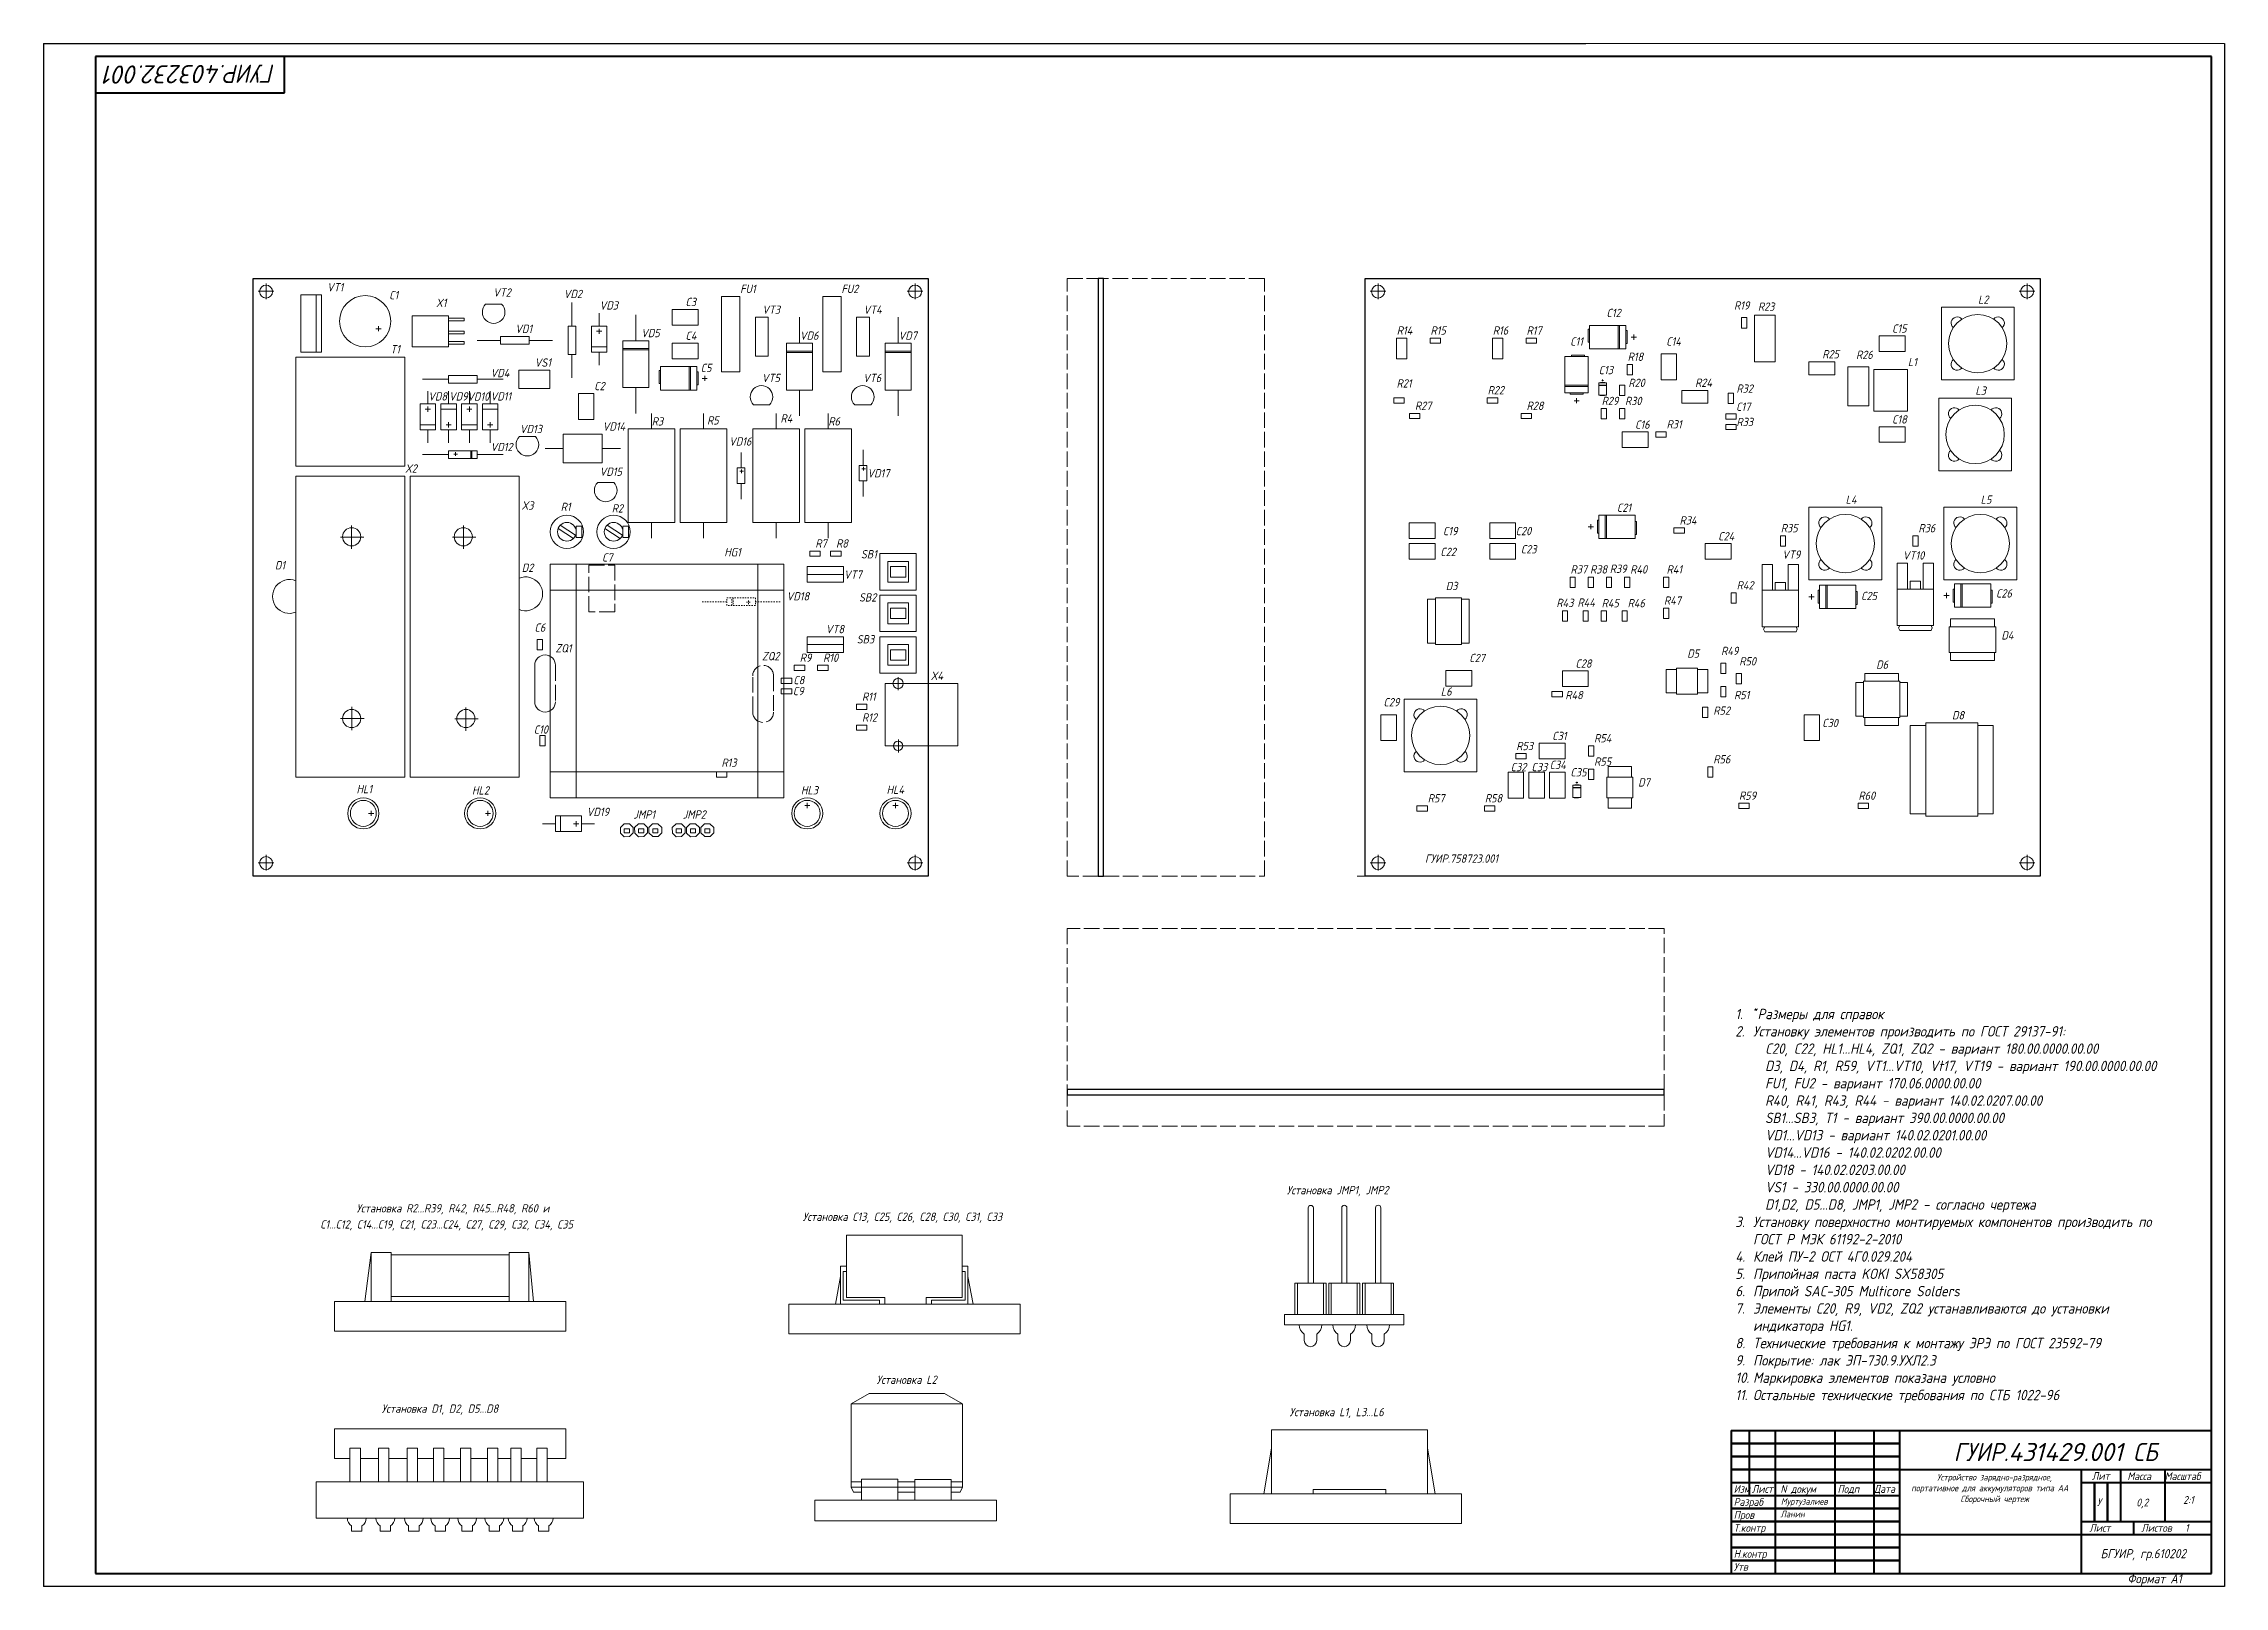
# Model space of a CAD drawing. Header units: millimetres. Extents: x 1142 to 3824, y -37 to 1280.
# Drawn here: x 1998 to 2838, y -3 to 591 of the extents above; entities that cross this region are included whole.
import ezdxf

# ---------------------------------------------------------------- set-up
doc = ezdxf.new("R2010")
doc.units = ezdxf.units.MM
doc.header["$LTSCALE"] = 0.5
for name, pattern in [('ACAD_ISO02W100', [15, 12, -3]), ('JIS_02_1.0', [2, 1, -1]), ('осевая2', [28.575, 19.05, -3.175, 3.175, -3.175])]:
    doc.linetypes.add(name, pattern=pattern)
doc.layers.get('0').update_dxf_attribs({"lineweight": 60})
for name, color, linetype in [('1-оси', 1, 'осевая2'), ('RAHMEN025', 7, 'Continuous'), ('TopOverlay', 2, 'Continuous')]:
    doc.layers.add(name, color=color, linetype=linetype)
doc.layers.add('TXT', color=220, linetype='Continuous', lineweight=20)
doc.layers.add('Рамка', color=7, linetype='Continuous', lineweight=60)
doc.styles.get("Standard").update_dxf_attribs({"font": 'isocpeui.ttf', "width": 0.9})

msp = doc.modelspace()

# ---------------------------------------------------------------- texts
at = {"color": 0, "width": 0.9}
for s, height, p in [('Изм', 3, (2649, 32.75)), ('Лист', 3, (2656, 32.75)), ('N докум', 3, (2667, 32.75)), ('Подп', 3, (2689, 32.75)), ('Дата', 3, (2703, 32.75)), ('Лит', 3, (2787, 37.75)), ('Масса', 3, (2800.63, 37.66)), ('Масштаб', 3, (2815, 37.66)), ('Разраб', 3, (2649, 27.75)), ('Пров', 3, (2649, 22.75)), ('Ланин', 2.5, (2667.04, 23.34)), ('Муртузалиев', 2.5, (2667.19, 28.2)), ('у', 3, (2789.17, 28.57)), ('0,2', 3, (2804.09, 27.52)), ('2:1', 3, (2822.15, 28.52)), ('Т.контр', 3, (2649, 17.75)), ('Лист', 3, (2786, 17.75)), ('Листов   1', 3, (2806, 17.75)), ('Н.контр', 3, (2649, 7.75)), ('БГУИР, гр.610202', 3.5, (2790.3, 7.6)), ('Утв', 3, (2649, 2.75))]:
    msp.add_text(s, height=height, dxfattribs=at).set_placement(p)
at = {"color": 0, "linetype": 'Continuous', "lineweight": 70, "width": 0.9}
msp.add_text('Формат А1', height=3.5, dxfattribs=at).set_placement((2800.66, -2.05))
at = {"color": 0, "insert": (2054.41, 579.01), "char_height": 7, "width": 120, "attachment_point": 5, "rotation": 180.37632}
msp.add_mtext('{\\fISOCPEUR|b0|i1|c204|p34;ГУИР}.{\\W1;\\C256;403232.001}', dxfattribs=at)
at = {"color": 0, "insert": (2773, 48.48), "char_height": 7, "width": 120, "attachment_point": 5}
msp.add_mtext('{\\fISOCPEUR|b0|i1|c204|p34;ГУИР}.{\\W1;\\C256;4\\fISOCPEUR|b0|i1|c204|p34;31429\\fISOCPEUR|b0|i1|c0|p34;.001\\fISOCPEUR|b0|i1|c204|p34;\\W0.9;\\C0; СБ}', dxfattribs=at)
at = {"color": 0, "lineweight": 20, "insert": (2710.11, 40.02), "char_height": 5, "width": 76.0381, "attachment_point": 1}
msp.add_mtext('      {\\H0.5x;Устройство зарядно-разрядное, \\P\\pt5;     портативное для аккумуляторов типа АА\\P\\ptz;                  Сборочный чертеж} ', dxfattribs=at)
at = {"layer": '1-оси', "color": 0, "lineweight": -2, "insert": (2645.63, 220.49), "char_height": 4, "attachment_point": 1}
msp.add_mtext_dynamic_manual_height_columns('\\A1;\\pi-6.8328,l10.833,t10.833;1.^I{\\H0.7x;\\S*^ ;\\H1.4286x;Размеры для справок\\P\\pi-12,l16,t16;}2.^IУстановку элементов производить по ГОСТ 29137-91: \\P     C20, C22, HL1...HL4, ZQ1, ZQ2 - вариант 180.00.0000.00.00\\P     D3, D4, R1, R59, VT1...VT10, Vt17, VT19 - вариант 190.00.0000.00.00\\P     FU1, FU2 - вариант 170.06.0000.00.00\\P     R40, R41, R43, R44 - вариант 140.02.0207.00.00\\P     SB1...SB3, T1 - вариант 390.00.0000.00.00\\P     VD1...VD13 - вариант 140.02.0201.00.00\\P     VD14...VD16 - 140.02.0202.00.00\\P     VD18 - 140.02.0203.00.00\\P     VS1 - 330.00.0000.00.00\\P     D1,D2, D5...D8, JMP1, JMP2 - согласно чертежа\\P3.^IУстановку поверхностно монтируемых компонентов производить по ГОСТ Р МЭК 61192-2-2010\\P4.^IКлей ПУ-2 ОСТ 4Г0.029.204\\P5.^IПрипойная паста KOKI SX58305\\P{\\A0;6.^IПрипой SAC-305 Multicore Solders\\P7.^IЭлементы С20, R9, VD2, ZQ2 устанавливаются до установки индикатора HG1.\\P}8.^IТехнические требования к монтажу ЭРЭ по ГОСТ 23592-79\\P9.^IПокрытие: лак ЭП-730.9.УХЛ2.3\\P10.^IМаркировка элементов показана условно{\\A0; \\P11.^IОстальные технические требования по СТБ 1022-96}', width=173, gutter_width=50, heights=[0], dxfattribs=at)
at = {"layer": 'TopOverlay', "color": 0, "lineweight": 13, "width": 0.9}
for s, p in [('VT1', (2107.15, 495.34)), ('VT2', (2171.14, 493.33)), ('VD2', (2198.34, 492.77)), ('FU1', (2266.3, 494.72)), ('FU2', (2305.3, 494.72)), ('C1', (2131.09, 492.31)), ('X1', (2149.14, 489.33)), ('VD3', (2212.15, 488.34)), ('C3', (2245.24, 489.69)), ('VT3', (2274.79, 486.71)), ('VT4', (2313.79, 486.71)), ('C12', (2599.99, 485.46)), ('R19', (2649.13, 488.33)), ('R23', (2658.32, 487.88)), ('L2', (2743.09, 490.57)), ('VD1', (2179.65, 479.34)), ('VD5', (2228.15, 477.72)), ('C4', (2245.24, 476.69)), ('VD6', (2289.3, 476.72)), ('VD7', (2327.3, 476.72)), ('R14', (2519.21, 478.71)), ('R15', (2532.21, 478.71)), ('R16', (2556.21, 478.71)), ('R17', (2569.21, 478.71)), ('C15', (2710, 479.46)), ('T1', (2131.57, 471.49)), ('C11', (2585.99, 474.46)), ('R18', (2608.13, 468.58)), ('C14', (2622.99, 474.46)), ('R25', (2683.13, 469.58)), ('R26', (2696.13, 469.33)), ('VD4', (2170.14, 462.31)), ('VS1', (2187.15, 466.36)), ('C5', (2251.09, 464.31)), ('VT5', (2274.65, 460.42)), ('VT6', (2313.65, 460.42)), ('C13', (2597, 463.46)), ('L1', (2716.09, 466.57)), ('VD8', (2146.14, 453.33)), ('VD9', (2154.14, 453.33)), ('VD10', (2161.17, 453.27)), ('VD11', (2170.14, 453.33)), ('C2', (2210.08, 457.31)), ('R21', (2519.13, 458.33)), ('R22', (2554.21, 455.71)), ('R29', (2598.13, 451.58)), ('R30', (2607.13, 451.58)), ('R20', (2608.43, 458.53)), ('R24', (2634.13, 458.58)), ('R32', (2650.04, 456.33)), ('L3', (2742.09, 455.57)), ('R3', (2232.25, 443.7)), ('R5', (2253.55, 444.08)), ('R4', (2281.83, 444.85)), ('R6', (2300.25, 443.7)), ('R27', (2526.21, 449.71)), ('R28', (2569.21, 449.71)), ('C16', (2611, 442.46)), ('R31', (2623.13, 442.58)), ('C17', (2649.91, 449.35)), ('R33', (2650.05, 443.48)), ('C18', (2710, 444.46)), ('VD12', (2170.15, 433.84)), ('VD13', (2181.42, 440.77)), ('VD14', (2213.33, 441.73)), ('VD16', (2262.03, 435.97)), ('X2', (2137.24, 425.57)), ('VD15', (2212.15, 424.34)), ('VD17', (2315.3, 423.72)), ('X3', (2182.1, 411.32)), ('R1', (2197.16, 410.79)), ('R2', (2216.84, 410.22)), ('C21', (2604, 410.46)), ('L4', (2692.09, 413.57)), ('L5', (2744.09, 413.57)), ('C19', (2537, 401.46)), ('C20', (2565, 401.46)), ('R34', (2628.14, 405.59)), ('R35', (2667.14, 402.59)), ('R36', (2720.14, 402.59)), ('HG1', (2260.18, 393.35)), ('R7', (2295.25, 396.7)), ('R8', (2303.25, 396.7)), ('SB1', (2312.83, 392.56)), ('C22', (2536, 393.46)), ('C23', (2567, 394.46)), ('C24', (2643, 399.46)), ('VT9', (2667.67, 392.41)), ('VT10', (2714.14, 392.09)), ('D1', (2087.1, 388.32)), ('D2', (2182.19, 387.35)), ('C7', (2213.09, 391.31)), ('VT7', (2306.29, 384.71)), ('R37', (2586.13, 386.71)), ('R38', (2593.66, 386.71)), ('R39', (2601.27, 386.96)), ('R40', (2609.13, 386.71)), ('R41', (2623.13, 386.71)), ('VD18', (2284.18, 376.35)), ('SB2', (2312.07, 375.93)), ('D3', (2538.1, 380.32)), ('R42', (2650.14, 380.59)), ('C25', (2698.04, 376.47)), ('C26', (2750.04, 377.47)), ('R43', (2580.71, 373.83)), ('R44', (2588.82, 373.96)), ('R45', (2598.13, 373.71)), ('R46', (2608.13, 373.71)), ('R47', (2622.13, 374.71)), ('C6', (2187.09, 364.31)), ('VT8', (2299.29, 363.71)), ('SB3', (2311.19, 359.81)), ('D4', (2752.1, 361.32)), ('ZQ1', (2195.13, 356.33)), ('ZQ2', (2274.69, 353.31)), ('R9', (2289.25, 352.7)), ('R10', (2298.25, 352.7)), ('C27', (2547.13, 352.6)), ('C28', (2588.04, 350.47)), ('D5', (2631.1, 354.32)), ('R49', (2644.14, 355.33)), ('R50', (2651.14, 351.33)), ('D6', (2703.88, 350.05)), ('C8', (2286.78, 344.1)), ('X4', (2339.69, 345.76)), ('C9', (2286.6, 339.88)), ('R11', (2313.24, 337.7)), ('C29', (2514.09, 335.58)), ('L6', (2536.18, 339.69)), ('R48', (2584.14, 338.33)), ('R51', (2649.14, 338.33)), ('C10', (2186.81, 325.06)), ('R12', (2313.24, 329.7)), ('R52', (2641.14, 332.33)), ('C30', (2683.09, 327.58)), ('D8', (2733.1, 330.57)), ('R53', (2565.23, 318.71)), ('C31', (2579.09, 322.58)), ('R54', (2595.23, 321.71)), ('R13', (2259.09, 312.31)), ('C32', (2563.09, 310.58)), ('C33', (2571.09, 310.58)), ('C34', (2578.09, 311.46)), ('C35', (2586.09, 308.58)), ('R55', (2595.23, 312.71)), ('R56', (2641.14, 313.6)), ('HL1', (2118.54, 302.12)), ('HL2', (2163.02, 301.62)), ('HL3', (2289.71, 301.69)), ('HL4', (2322.71, 301.89)), ('D7', (2612.19, 304.7)), ('R59', (2651.05, 299.59)), ('R60', (2697.05, 299.59)), ('VD19', (2207.18, 293.35)), ('JMP1', (2225.18, 292.35)), ('JMP2', (2244.18, 292.35)), ('R57', (2531.14, 298.59)), ('R58', (2553.14, 298.59)), ('ГУИР.758723.001', (2530.09, 275.38)), ('Установка R2...R39, R42, R45...R48, R60 и', (2118.5, 140.72)), ('Установка JMP1, JMP2', (2476.85, 147.71)), ('С1...С12, С14...С19, С21, С23...С24, С27, С29, С32, С34, С35', (2104.62, 134.51)), ('Установка С13, С25, С26, С28, С30, С31, С33', (2290.41, 137.47)), ('Установка L2', (2318.85, 74.71)), ('Установка D1, D2, D5...D8', (2128.2, 63.59)), ('Установка L1, L3...L6', (2477.9, 62.26))]:
    msp.add_text(s, height=3.2, dxfattribs=at).set_placement(p)

# ---------------------------------------------------------------- linework, layer by layer
at = {"color": 0, "lineweight": 40}
for p, q in [((2833, 585.75), (2018, 585.75)), ((2018, 585.75), (2018, 1.75)), ((2090.77, 571.75), (2090.77, 585.75)), ((2833, 1.75), (2833, 585.75)), ((2018, 571.75), (2090.75, 571.75)), ((2018, 1.75), (2833, 1.75))]:
    msp.add_line(p, q, dxfattribs=at)
at = {"color": 0}
for p, q in [((2648, 51.75), (2713, 51.75)), ((2648, 46.75), (2713, 46.75)), ((2788, 36.75), (2788, 21.75)), ((2793, 36.75), (2793, 21.75)), ((2648, 26.75), (2713, 26.75)), ((2648, 21.75), (2713, 21.75)), ((2648, 11.75), (2713, 11.75)), ((2648, 6.75), (2713, 6.75))]:
    msp.add_line(p, q, dxfattribs=at)
at = {"color": 0, "linetype": 'Continuous'}
for p, q in [((2648, 41.75), (2713, 41.75)), ((2713, 16.75), (2648, 16.75))]:
    msp.add_line(p, q, dxfattribs=at)
at = {"color": 0, "lineweight": 40}
for points in [[(2648, 56.75), (2833, 56.75)], [(2648, 56.75), (2648, 1.75)], [(2655, 56.75), (2655, 31.75)], [(2665, 56.75), (2665, 1.75)], [(2688, 56.75), (2688, 1.75)], [(2703, 56.75), (2703, 1.75)], [(2713, 1.75), (2713, 56.75)], [(2648, 36.75), (2713, 36.75)], [(2713, 41.75), (2833, 41.75)], [(2783, 1.75), (2783, 41.75)], [(2783, 36.75), (2833, 36.75)], [(2798, 41.75), (2798, 22.75), (2798, 21.75)], [(2815, 41.75), (2815, 21.75)], [(2648, 31.75), (2713, 31.75)], [(2783, 21.75), (2833, 21.75)], [(2803, 21.75), (2803, 16.75)], [(2713, 16.75), (2833, 16.75)]]:
    msp.add_lwpolyline(points, dxfattribs=at)
at = {"layer": 'RAHMEN025', "color": 0}
for p, q in [((2838, 590.75), (2838, -3.25)), ((2838, -3.25), (1998, -3.25))]:
    msp.add_line(p, q, dxfattribs=at)
at = {"layer": 'TopOverlay', "color": 0, "lineweight": 30}
for p, q in [((2078.68, 500.26), (2338.68, 500.26)), ((2078.68, 270.26), (2078.68, 500.26)), ((2338.68, 500.26), (2338.68, 270.26)), ((2406.23, 500.26), (2404.23, 500.26)), ((2404.23, 500.26), (2404.23, 270.26)), ((2406.23, 270.26), (2406.23, 500.26)), ((2507, 500.26), (2767, 500.26)), ((2507, 270.26), (2507, 500.26)), ((2767, 500.26), (2767, 270.26)), ((2338.68, 270.26), (2078.68, 270.26)), ((2404.23, 270.26), (2406.23, 270.26)), ((2767, 270.26), (2507, 270.26)), ((2622.23, 188), (2392.23, 188)), ((2392.23, 188), (2392.23, 186)), ((2392.23, 186), (2622.23, 186)), ((2622.23, 186), (2622.23, 188))]:
    msp.add_line(p, q, dxfattribs=at)
at = {"layer": 'TopOverlay', "color": 0, "lineweight": 13}
for p, q in [((2078.68, 500.26), (2081.18, 500.26)), ((2083.68, 498.38), (2083.68, 492.38)), ((2333.68, 498.38), (2333.68, 492.38)), ((2507, 500.26), (2509.5, 500.26)), ((2512, 498.38), (2512, 492.38)), ((2762, 498.38), (2762, 492.38)), ((2086.68, 495.38), (2080.68, 495.38)), ((2103.03, 472), (2103.03, 494)), ((2174.44, 490.43), (2168.27, 490.43)), ((2201.5, 482.02), (2201.5, 491.02)), ((2250.15, 488.38), (2240.15, 488.38)), ((2240.15, 488.38), (2240.15, 482.38)), ((2250.15, 482.38), (2250.15, 488.38)), ((2336.68, 495.38), (2330.68, 495.38)), ((2515, 495.38), (2509, 495.38)), ((2729, 489.26), (2729, 461.26)), ((2757, 489.26), (2729, 489.26)), ((2757, 461.26), (2757, 489.26)), ((2765, 495.38), (2759, 495.38)), ((2128, 481), (2126, 481)), ((2127, 482), (2127, 480)), ((2215, 482), (2209, 482)), ((2209, 482), (2209, 472)), ((2213, 480), (2211, 480)), ((2212, 481), (2212, 479)), ((2215, 472), (2215, 482)), ((2226.15, 476.38), (2226.15, 486.38)), ((2240.15, 482.38), (2250.15, 482.38)), ((2289.15, 475.38), (2289.15, 485.38)), ((2327.15, 475.38), (2327.15, 485.38)), ((2593, 475.76), (2593, 480.76)), ((2593, 480.76), (2593.5, 480.76)), ((2607.5, 482.26), (2593.5, 482.26)), ((2593.5, 482.26), (2593.5, 473.26)), ((2604.5, 473.26), (2604.5, 482.26)), ((2606.5, 482.26), (2605, 482.26)), ((2605, 482.26), (2605, 473.26)), ((2607.5, 473.26), (2607.5, 482.26)), ((2607.5, 480.26), (2608, 480.26)), ((2608, 475.26), (2608, 480.26)), ((2608, 480.26), (2608, 480.26)), ((2654, 485.26), (2652, 485.26)), ((2652, 485.26), (2652, 481.26)), ((2652, 481.26), (2654, 481.26)), ((2654, 481.26), (2654, 485.26)), ((2665, 486.26), (2657, 486.26)), ((2657, 486.26), (2657, 468.26)), ((2665, 486.26), (2665, 468.26)), ((2174, 476.5), (2165, 476.5)), ((2185, 476.5), (2194, 476.5)), ((2201.5, 471.02), (2201.5, 462.02)), ((2209, 472), (2215, 472)), ((2221.15, 473.38), (2231.15, 473.38)), ((2231.15, 472.88), (2221.15, 472.88)), ((2221.15, 472.38), (2221.15, 472.38)), ((2250.15, 475.38), (2240.15, 475.38)), ((2240.15, 475.38), (2240.15, 469.38)), ((2250.15, 469.38), (2250.15, 475.38)), ((2284.15, 472.38), (2294.15, 472.38)), ((2294.15, 471.88), (2284.15, 471.88)), ((2284.15, 471.38), (2284.15, 471.38)), ((2322.15, 472.38), (2332.15, 472.38)), ((2332.15, 471.88), (2322.15, 471.88)), ((2322.15, 471.38), (2322.15, 471.38)), ((2523.09, 477.38), (2519.09, 477.38)), ((2519.09, 477.38), (2519.09, 469.38)), ((2523.09, 469.38), (2523.09, 477.38)), ((2532.09, 477.38), (2532.09, 475.38)), ((2536.09, 477.38), (2532.09, 477.38)), ((2532.09, 475.38), (2536.09, 475.38)), ((2536.09, 475.38), (2536.09, 477.38)), ((2560.09, 477.38), (2556.09, 477.38)), ((2556.09, 477.38), (2556.09, 469.38)), ((2560.09, 469.38), (2560.09, 477.38)), ((2569.09, 477.38), (2569.09, 475.38)), ((2573.09, 477.38), (2569.09, 477.38)), ((2569.09, 475.38), (2573.09, 475.38)), ((2573.09, 475.38), (2573.09, 477.38)), ((2586.5, 470.26), (2586.5, 470.76)), ((2586.5, 470.76), (2591.5, 470.76)), ((2591.5, 470.76), (2591.5, 470.26)), ((2593.5, 475.76), (2593, 475.76)), ((2593.5, 475.26), (2593.5, 475.76)), ((2593.5, 473.26), (2607.5, 473.26)), ((2607.5, 475.26), (2608, 475.26)), ((2609.5, 477.76), (2611.5, 477.76)), ((2610.5, 478.76), (2610.5, 476.76)), ((2627, 471.26), (2621, 471.26)), ((2621, 471.26), (2621, 461.26)), ((2627, 461.26), (2627, 471.26)), ((2715, 478.26), (2705, 478.26)), ((2705, 478.26), (2705, 472.26)), ((2705, 472.26), (2715, 472.26)), ((2715, 472.26), (2715, 478.26)), ((2235.15, 459.88), (2235.15, 464.88)), ((2235.15, 464.88), (2235.65, 464.88)), ((2249.65, 466.38), (2235.65, 466.38)), ((2235.65, 466.38), (2235.65, 457.38)), ((2240.15, 469.38), (2250.15, 469.38)), ((2246.65, 457.38), (2246.65, 466.38)), ((2248.65, 466.38), (2247.15, 466.38)), ((2247.15, 466.38), (2247.15, 457.38)), ((2249.65, 457.38), (2249.65, 466.38)), ((2249.65, 464.38), (2250.15, 464.38)), ((2250.15, 459.38), (2250.15, 464.38)), ((2250.15, 464.38), (2250.15, 464.38)), ((2252.65, 462.88), (2252.65, 460.88)), ((2519.09, 469.38), (2523.09, 469.38)), ((2556.09, 469.38), (2560.09, 469.38)), ((2593, 470.26), (2584, 470.26)), ((2584, 470.26), (2584, 456.26)), ((2586, 470.26), (2586.5, 470.26)), ((2593, 456.26), (2593, 470.26)), ((2610, 467.26), (2608, 467.26)), ((2608, 467.26), (2608, 463.26)), ((2608, 463.26), (2610, 463.26)), ((2610, 463.26), (2610, 467.26)), ((2657, 468.26), (2665, 468.26)), ((2688, 468.26), (2678, 468.26)), ((2678, 468.26), (2678, 463.26)), ((2678, 463.26), (2688, 463.26)), ((2688, 463.26), (2688, 468.26)), ((2693, 466.26), (2693, 451.26)), ((2701, 466.26), (2693, 466.26)), ((2701, 466.26), (2701, 451.26)), ((2716, 465.26), (2703, 465.26)), ((2703, 465.26), (2703, 449.26)), ((2716, 449.26), (2716, 465.26)), ((2154, 461.5), (2144, 461.5)), ((2165, 461.5), (2175, 461.5)), ((2210, 456), (2204, 456)), ((2204, 456), (2204, 446)), ((2210, 446), (2210, 456)), ((2226.15, 458.38), (2226.15, 448.38)), ((2235.65, 459.88), (2235.15, 459.88)), ((2235.65, 459.38), (2235.65, 459.88)), ((2235.65, 457.38), (2249.65, 457.38)), ((2249.65, 459.38), (2250.15, 459.38)), ((2251.65, 461.88), (2253.65, 461.88)), ((2289.15, 457.38), (2289.15, 447.38)), ((2327.15, 457.38), (2327.15, 447.38)), ((2518.09, 454.38), (2518.09, 452.38)), ((2522.09, 454.38), (2518.09, 454.38)), ((2522.09, 452.38), (2522.09, 454.38)), ((2554.09, 454.38), (2554.09, 452.38)), ((2558.09, 454.38), (2554.09, 454.38)), ((2558.09, 452.38), (2558.09, 454.38)), ((2584, 459.26), (2593, 459.26)), ((2593, 458.76), (2584, 458.76)), ((2584, 456.26), (2593, 456.26)), ((2586, 456.26), (2586, 455.76)), ((2586, 455.76), (2591, 455.76)), ((2588.5, 454.26), (2588.5, 452.26)), ((2591, 456.26), (2591, 455.76)), ((2591, 455.76), (2591, 455.76)), ((2593, 457.26), (2593, 458.76)), ((2597, 460.09), (2597, 455.42)), ((2600, 460.09), (2597, 460.09)), ((2597, 459.76), (2597, 459.26)), ((2597, 459.26), (2600, 459.26)), ((2600, 459.09), (2597, 459.09)), ((2597, 455.42), (2600, 455.42)), ((2597.5, 455.26), (2597.5, 455.42)), ((2599.17, 455.26), (2597.5, 455.26)), ((2599.33, 460.26), (2597.67, 460.26)), ((2597.67, 460.26), (2597.67, 460.26)), ((2597.67, 460.09), (2597.67, 460.26)), ((2598.17, 461.09), (2598.83, 461.09)), ((2598.5, 460.76), (2598.5, 461.42)), ((2599.33, 455.42), (2599.17, 455.42)), ((2599.17, 455.42), (2599.17, 455.26)), ((2599.33, 460.09), (2599.33, 460.26)), ((2600, 455.42), (2600, 460.09)), ((2607, 459.26), (2605, 459.26)), ((2605, 459.26), (2605, 455.26)), ((2605, 455.26), (2607, 455.26)), ((2607, 455.26), (2607, 459.26)), ((2621, 461.26), (2627, 461.26)), ((2639, 457.26), (2629, 457.26)), ((2629, 457.26), (2629, 452.26)), ((2639, 452.26), (2639, 457.26)), ((2648.91, 456.15), (2646.91, 456.15)), ((2646.91, 456.15), (2646.91, 452.15)), ((2648.91, 452.15), (2648.91, 456.15)), ((2728, 454.26), (2728, 426.26)), ((2756, 454.26), (2728, 454.26)), ((2729, 461.26), (2757, 461.26)), ((2756, 426.26), (2756, 454.26)), ((2149, 452), (2143, 452)), ((2143, 452), (2143, 442)), ((2147, 450), (2145, 450)), ((2146, 451), (2146, 449)), ((2149, 442), (2149, 452)), ((2157, 452), (2151, 452)), ((2151, 452), (2151, 442)), ((2157, 442), (2157, 452)), ((2165, 452), (2159, 452)), ((2159, 452), (2159, 442)), ((2163, 450), (2161, 450)), ((2162, 451), (2162, 449)), ((2165, 442), (2165, 452)), ((2173, 452), (2167, 452)), ((2167, 452), (2167, 442)), ((2173, 442), (2173, 452)), ((2204, 446), (2210, 446)), ((2232.15, 442.38), (2232.15, 448.38)), ((2252.15, 442.38), (2252.15, 448.38)), ((2271.42, 451.66), (2277.59, 451.66)), ((2280.15, 442.38), (2280.15, 448.38)), ((2300.15, 442.38), (2300.15, 448.38)), ((2310.42, 451.66), (2316.59, 451.66)), ((2518.09, 452.38), (2522.09, 452.38)), ((2524.09, 448.38), (2524.09, 446.38)), ((2528.09, 448.38), (2524.09, 448.38)), ((2524.09, 446.38), (2528.09, 446.38)), ((2528.09, 446.38), (2528.09, 448.38)), ((2554.09, 452.38), (2558.09, 452.38)), ((2567.09, 448.38), (2567.09, 446.38)), ((2571.09, 448.38), (2567.09, 448.38)), ((2567.09, 446.38), (2571.09, 446.38)), ((2571.09, 446.38), (2571.09, 448.38)), ((2589.5, 453.26), (2587.5, 453.26)), ((2600, 450.26), (2598, 450.26)), ((2598, 450.26), (2598, 446.26)), ((2598, 446.26), (2600, 446.26)), ((2600, 446.26), (2600, 450.26)), ((2607, 450.26), (2605, 450.26)), ((2605, 450.26), (2605, 446.26)), ((2605, 446.26), (2607, 446.26)), ((2607, 446.26), (2607, 450.26)), ((2629, 452.26), (2639, 452.26)), ((2645.91, 448.15), (2645.91, 446.15)), ((2649.91, 448.15), (2645.91, 448.15)), ((2645.91, 446.15), (2649.91, 446.15)), ((2646.91, 452.15), (2648.91, 452.15)), ((2649.91, 446.15), (2649.91, 448.15)), ((2693, 451.26), (2701, 451.26)), ((2703, 449.26), (2716, 449.26)), ((2143, 442), (2149, 442)), ((2151, 442), (2157, 442)), ((2153, 444), (2155, 444)), ((2154, 443), (2154, 445)), ((2159, 442), (2165, 442)), ((2167, 442), (2173, 442)), ((2169, 444), (2171, 444)), ((2170, 443), (2170, 445)), ((2187.44, 439.43), (2181.27, 439.43)), ((2241.15, 442.38), (2223.15, 442.38)), ((2223.15, 442.38), (2223.15, 406.38)), ((2241.15, 406.38), (2241.15, 442.38)), ((2261.15, 442.38), (2243.15, 442.38)), ((2243.15, 442.38), (2243.15, 406.38)), ((2261.15, 406.38), (2261.15, 442.38)), ((2289.15, 442.38), (2271.15, 442.38)), ((2271.15, 442.38), (2271.15, 406.38)), ((2289.15, 406.38), (2289.15, 442.38)), ((2309.15, 442.38), (2291.15, 442.38)), ((2291.15, 442.38), (2291.15, 406.38)), ((2309.15, 406.38), (2309.15, 442.38)), ((2616, 441.26), (2606, 441.26)), ((2606, 441.26), (2606, 435.26)), ((2616, 435.26), (2616, 441.26)), ((2619, 441.26), (2619, 439.26)), ((2623, 441.26), (2619, 441.26)), ((2619, 439.26), (2623, 439.26)), ((2623, 439.26), (2623, 441.26)), ((2645.91, 444.15), (2645.91, 442.15)), ((2649.91, 444.15), (2645.91, 444.15)), ((2645.91, 442.15), (2649.91, 442.15)), ((2649.91, 442.15), (2649.91, 444.15)), ((2715, 443.26), (2705, 443.26)), ((2705, 443.26), (2705, 437.26)), ((2705, 437.26), (2715, 437.26)), ((2715, 437.26), (2715, 443.26)), ((2154, 432.5), (2144, 432.5)), ((2156, 432.7), (2157.4, 432.7)), ((2156.7, 432), (2156.7, 433.4)), ((2162.5, 431), (2162.5, 434)), ((2163, 434), (2163, 431)), ((2165, 432.5), (2175, 432.5)), ((2198.15, 434.88), (2191.15, 434.88)), ((2213.15, 434.88), (2220.15, 434.88)), ((2266.65, 427.38), (2266.65, 433.38)), ((2313.65, 428.38), (2313.65, 434.38)), ((2606, 435.26), (2616, 435.26)), ((2095.15, 424.26), (2095.15, 308.26)), ((2137.15, 424.26), (2095.15, 424.26)), ((2137.15, 308.26), (2137.15, 424.26)), ((2139.15, 424.26), (2139.15, 308.26)), ((2181.15, 424.26), (2139.15, 424.26)), ((2181.15, 308.26), (2181.15, 424.26)), ((2217.59, 421.81), (2211.42, 421.81)), ((2266.15, 426.08), (2267.55, 426.08)), ((2266.65, 421.38), (2266.65, 415.38)), ((2266.85, 425.38), (2266.85, 426.78)), ((2313.15, 427.08), (2314.55, 427.08)), ((2313.65, 422.38), (2313.65, 416.38)), ((2313.85, 426.38), (2313.85, 427.78)), ((2728, 426.26), (2756, 426.26)), ((2678, 412.26), (2678, 384.26)), ((2706, 412.26), (2678, 412.26)), ((2706, 384.26), (2706, 412.26)), ((2730, 412.26), (2730, 384.26)), ((2758, 412.26), (2730, 412.26)), ((2758, 384.26), (2758, 412.26)), ((2116.58, 405.2), (2116.58, 396.2)), ((2159.74, 405.23), (2159.74, 396.23)), ((2196.17, 404), (2202.09, 400.23)), ((2197.02, 405.34), (2202.92, 401.49)), ((2203.16, 402.79), (2203.16, 404.95)), ((2203.16, 404.95), (2205.32, 404.95)), ((2205.32, 404.95), (2205.32, 400.63)), ((2214.17, 404), (2220.09, 400.23)), ((2215.02, 405.34), (2220.92, 401.49)), ((2221.16, 402.79), (2221.16, 404.95)), ((2221.16, 404.95), (2223.32, 404.95)), ((2223.15, 406.38), (2241.15, 406.38)), ((2223.32, 404.95), (2223.32, 400.63)), ((2232.15, 406.38), (2232.15, 400.38)), ((2243.15, 406.38), (2261.15, 406.38)), ((2252.15, 406.38), (2252.15, 400.38)), ((2271.15, 406.38), (2289.15, 406.38)), ((2280.15, 406.38), (2280.15, 400.38)), ((2291.15, 406.38), (2309.15, 406.38)), ((2300.15, 406.38), (2300.15, 400.38)), ((2534, 406.26), (2524, 406.26)), ((2524, 406.26), (2524, 400.26)), ((2534, 400.26), (2534, 406.26)), ((2565, 406.26), (2555, 406.26)), ((2555, 406.26), (2555, 400.26)), ((2565, 400.26), (2565, 406.26)), ((2595, 404.76), (2593, 404.76)), ((2594, 403.76), (2594, 405.76)), ((2597, 407.26), (2596.5, 407.26)), ((2596.5, 407.26), (2596.5, 402.26)), ((2611, 409.26), (2597, 409.26)), ((2597, 409.26), (2597, 400.26)), ((2599.5, 400.26), (2599.5, 409.26)), ((2600, 409.26), (2600, 400.26)), ((2611, 400.26), (2611, 409.26)), ((2611, 407.26), (2611, 406.76)), ((2611, 406.76), (2611.5, 406.76)), ((2611.5, 406.76), (2611.5, 401.76)), ((2626, 404.26), (2626, 402.26)), ((2630, 404.26), (2626, 404.26)), ((2630, 402.26), (2630, 404.26)), ((2121.31, 400.74), (2112.31, 400.74)), ((2164.47, 400.78), (2155.47, 400.78)), ((2203.16, 400.63), (2203.16, 402.79)), ((2205.32, 400.63), (2203.16, 400.63)), ((2221.16, 400.63), (2221.16, 402.79)), ((2223.32, 400.63), (2221.16, 400.63)), ((2293.15, 395.38), (2293.15, 393.38)), ((2297.15, 395.38), (2293.15, 395.38)), ((2297.15, 393.38), (2297.15, 395.38)), ((2301.15, 395.38), (2301.15, 393.38)), ((2305.15, 395.38), (2301.15, 395.38)), ((2305.15, 393.38), (2305.15, 395.38)), ((2524, 400.26), (2534, 400.26)), ((2534, 398.26), (2524, 398.26)), ((2524, 398.26), (2524, 392.26)), ((2534, 392.26), (2534, 398.26)), ((2555, 400.26), (2565, 400.26)), ((2565, 398.26), (2555, 398.26)), ((2555, 398.26), (2555, 392.26)), ((2565, 392.26), (2565, 398.26)), ((2596.5, 402.26), (2596.5, 402.26)), ((2597, 402.26), (2596.5, 402.26)), ((2597, 400.26), (2611, 400.26)), ((2598, 400.26), (2599.5, 400.26)), ((2611.5, 401.76), (2611, 401.76)), ((2626, 402.26), (2630, 402.26)), ((2648, 398.26), (2638, 398.26)), ((2638, 398.26), (2638, 392.26)), ((2648, 392.26), (2648, 398.26)), ((2669, 401.26), (2667, 401.26)), ((2667, 401.26), (2667, 397.26)), ((2667, 397.26), (2669, 397.26)), ((2669, 397.26), (2669, 401.26)), ((2720, 401.26), (2718, 401.26)), ((2718, 401.26), (2718, 397.26)), ((2718, 397.26), (2720, 397.26)), ((2720, 397.26), (2720, 401.26)), ((2283.15, 390.38), (2193.15, 390.38)), ((2193.15, 390.38), (2193.15, 300.38)), ((2203.15, 390.38), (2203.15, 300.38)), ((2273.15, 390.38), (2273.15, 300.38)), ((2283.15, 300.38), (2283.15, 390.38)), ((2293.15, 393.38), (2297.15, 393.38)), ((2301.15, 393.38), (2305.15, 393.38)), ((2524, 392.26), (2534, 392.26)), ((2555, 392.26), (2565, 392.26)), ((2638, 392.26), (2648, 392.26)), ((2660, 380.26), (2660, 390.26)), ((2660, 390.26), (2664, 390.26)), ((2664, 380.26), (2664, 390.26)), ((2674, 390.26), (2670, 390.26)), ((2670, 380.26), (2670, 390.26)), ((2674, 380.26), (2674, 390.26)), ((2712, 380.76), (2712, 390.76)), ((2712, 390.76), (2716, 390.76)), ((2716, 380.76), (2716, 390.76)), ((2726, 390.76), (2722, 390.76)), ((2722, 380.76), (2722, 390.76)), ((2726, 380.76), (2726, 390.76)), ((2193.15, 380.38), (2283.15, 380.38)), ((2306.15, 386.38), (2292.15, 386.38)), ((2587.99, 385.38), (2585.99, 385.38)), ((2585.99, 385.38), (2585.99, 381.38)), ((2585.99, 381.38), (2587.99, 381.38)), ((2587.99, 381.38), (2587.99, 385.38)), ((2594.99, 385.38), (2592.99, 385.38)), ((2592.99, 385.38), (2592.99, 381.38)), ((2592.99, 381.38), (2594.99, 381.38)), ((2594.99, 381.38), (2594.99, 385.38)), ((2601.99, 385.38), (2599.99, 385.38)), ((2599.99, 385.38), (2599.99, 381.38)), ((2599.99, 381.38), (2601.99, 381.38)), ((2601.99, 381.38), (2601.99, 385.38)), ((2608.99, 385.38), (2606.99, 385.38)), ((2606.99, 385.38), (2606.99, 381.38)), ((2606.99, 381.38), (2608.99, 381.38)), ((2608.99, 381.38), (2608.99, 385.38)), ((2623.99, 385.38), (2621.99, 385.38)), ((2621.99, 385.38), (2621.99, 381.38)), ((2621.99, 381.38), (2623.99, 381.38)), ((2623.99, 381.38), (2623.99, 385.38)), ((2650, 379.26), (2648, 379.26)), ((2648, 379.26), (2648, 375.26)), ((2650, 375.26), (2650, 379.26)), ((2674, 380.26), (2660, 380.26)), ((2660, 380.26), (2660, 366.26)), ((2665, 380.26), (2665, 383.26)), ((2665, 383.26), (2669, 383.26)), ((2669, 380.26), (2669, 383.26)), ((2674, 366.26), (2674, 380.26)), ((2678, 384.26), (2706, 384.26)), ((2679, 376.76), (2679, 378.76)), ((2682, 380.26), (2681.5, 380.26)), ((2681.5, 380.26), (2681.5, 375.26)), ((2696, 382.26), (2682, 382.26)), ((2682, 382.26), (2682, 373.26)), ((2684.5, 373.26), (2684.5, 382.26)), ((2685, 382.26), (2685, 373.26)), ((2696, 373.26), (2696, 382.26)), ((2696, 380.26), (2696, 379.76)), ((2696, 379.76), (2696.5, 379.76)), ((2696.5, 379.76), (2696.5, 374.76)), ((2726, 380.76), (2712, 380.76)), ((2712, 380.76), (2712, 366.76)), ((2717, 380.76), (2717, 383.76)), ((2717, 383.76), (2721, 383.76)), ((2721, 380.76), (2721, 383.76)), ((2726, 366.76), (2726, 380.76)), ((2730, 384.26), (2758, 384.26)), ((2732, 378.26), (2730, 378.26)), ((2731, 377.26), (2731, 379.26)), ((2734, 380.76), (2733.5, 380.76)), ((2733.5, 380.76), (2733.5, 375.76)), ((2748, 382.76), (2734, 382.76)), ((2734, 382.76), (2734, 373.76)), ((2736.5, 373.76), (2736.5, 382.76)), ((2737, 382.76), (2737, 373.76)), ((2748, 373.76), (2748, 382.76)), ((2748, 380.76), (2748, 380.26)), ((2748, 380.26), (2748.5, 380.26)), ((2748.5, 380.26), (2748.5, 375.26)), ((2531.09, 359.88), (2531.09, 376.88)), ((2531.09, 376.88), (2534.09, 376.88)), ((2544.09, 377.38), (2534.09, 377.38)), ((2534.09, 377.38), (2534.09, 359.38)), ((2544.09, 359.38), (2544.09, 377.38)), ((2547.09, 376.88), (2544.09, 376.88)), ((2547.09, 376.88), (2547.09, 359.88)), ((2584.99, 372.38), (2582.99, 372.38)), ((2582.99, 372.38), (2582.99, 368.38)), ((2584.99, 368.38), (2584.99, 372.38)), ((2592.99, 372.38), (2590.99, 372.38)), ((2590.99, 372.38), (2590.99, 368.38)), ((2592.99, 368.38), (2592.99, 372.38)), ((2599.99, 372.38), (2597.99, 372.38)), ((2597.99, 372.38), (2597.99, 368.38)), ((2599.99, 368.38), (2599.99, 372.38)), ((2607.99, 372.38), (2605.99, 372.38)), ((2605.99, 372.38), (2605.99, 368.38)), ((2607.99, 368.38), (2607.99, 372.38)), ((2623.99, 373.38), (2621.99, 373.38)), ((2621.99, 373.38), (2621.99, 369.38)), ((2623.99, 369.38), (2623.99, 373.38)), ((2648, 375.26), (2650, 375.26)), ((2680, 377.76), (2678, 377.76)), ((2681.5, 375.26), (2681.5, 375.26)), ((2682, 375.26), (2681.5, 375.26)), ((2682, 373.26), (2696, 373.26)), ((2683, 373.26), (2684.5, 373.26)), ((2696.5, 374.76), (2696, 374.76)), ((2733.5, 375.76), (2733.5, 375.76)), ((2734, 375.76), (2733.5, 375.76)), ((2734, 373.76), (2748, 373.76)), ((2735, 373.76), (2736.5, 373.76)), ((2748.5, 375.26), (2748, 375.26)), ((2190.15, 361.38), (2188.15, 361.38)), ((2188.15, 361.38), (2188.15, 357.38)), ((2190.15, 357.38), (2190.15, 361.38)), ((2582.99, 368.38), (2584.99, 368.38)), ((2590.99, 368.38), (2592.99, 368.38)), ((2597.99, 368.38), (2599.99, 368.38)), ((2605.99, 368.38), (2607.99, 368.38)), ((2621.99, 369.38), (2623.99, 369.38)), ((2660, 366.26), (2674, 366.26)), ((2661, 366.26), (2660.5, 365.26)), ((2661, 364.26), (2660.5, 365.26)), ((2673, 364.26), (2661, 364.26)), ((2673, 366.26), (2673.5, 365.26)), ((2673, 364.26), (2673.5, 365.26)), ((2712, 366.76), (2726, 366.76)), ((2713, 366.76), (2712.5, 365.76)), ((2713, 364.76), (2712.5, 365.76)), ((2725, 364.76), (2713, 364.76)), ((2725, 366.76), (2725.5, 365.76)), ((2725, 364.76), (2725.5, 365.76)), ((2750, 366.26), (2732, 366.26)), ((2732, 366.26), (2732, 356.26)), ((2732.5, 369.26), (2749.5, 369.26)), ((2732.5, 369.26), (2732.5, 366.26)), ((2749.5, 369.26), (2749.5, 366.26)), ((2750, 356.26), (2750, 366.26)), ((2188.15, 357.38), (2190.15, 357.38)), ((2306.15, 359.38), (2292.15, 359.38)), ((2534.09, 359.88), (2531.09, 359.88)), ((2534.09, 359.38), (2534.09, 359.88)), ((2534.09, 359.38), (2544.09, 359.38)), ((2547.09, 359.88), (2544.09, 359.88)), ((2732, 356.26), (2750, 356.26)), ((2732.5, 353.26), (2732.5, 356.26)), ((2749.5, 353.26), (2732.5, 353.26)), ((2750, 356.26), (2749.5, 356.26)), ((2749.5, 356.26), (2749.5, 353.26)), ((2282.15, 346.38), (2282.15, 344.38)), ((2286.15, 346.38), (2282.15, 346.38)), ((2286.15, 344.38), (2286.15, 346.38)), ((2287.15, 351.38), (2287.15, 349.38)), ((2291.15, 351.38), (2287.15, 351.38)), ((2287.15, 349.38), (2291.15, 349.38)), ((2291.15, 349.38), (2291.15, 351.38)), ((2296.15, 351.38), (2296.15, 349.38)), ((2300.15, 351.38), (2296.15, 351.38)), ((2296.15, 349.38), (2300.15, 349.38)), ((2300.15, 349.38), (2300.15, 351.38)), ((2327.1, 346.78), (2327.1, 341.78)), ((2548.09, 349.38), (2538.09, 349.38)), ((2538.09, 349.38), (2538.09, 343.38)), ((2548.09, 343.38), (2548.09, 349.38)), ((2593, 349.25), (2583, 349.25)), ((2583, 349.25), (2583, 343.25)), ((2593, 343.25), (2593, 349.25)), ((2623, 349.76), (2623, 340.76)), ((2627, 349.76), (2623, 349.76)), ((2627, 350.26), (2627, 340.26)), ((2635, 350.26), (2627, 350.26)), ((2635, 340.26), (2635, 350.26)), ((2635, 350.26), (2635, 350.26)), ((2635, 350.26), (2635, 349.76)), ((2635, 350.26), (2635, 349.76)), ((2635, 349.76), (2639, 349.76)), ((2639, 349.76), (2639, 341.26)), ((2646, 352.26), (2644, 352.26)), ((2644, 352.26), (2644, 348.26)), ((2644, 348.26), (2646, 348.26)), ((2646, 348.26), (2646, 352.26)), ((2652, 348.26), (2650, 348.26)), ((2650, 348.26), (2650, 344.26)), ((2652, 344.26), (2652, 348.26)), ((2699, 344.76), (2696, 344.76)), ((2696, 344.76), (2696, 331.76)), ((2699, 345.26), (2699, 331.26)), ((2713, 345.26), (2699, 345.26)), ((2699, 345.26), (2699.5, 345.26)), ((2699, 345.26), (2699, 344.76)), ((2699.5, 345.26), (2699.5, 348.26)), ((2699.5, 348.26), (2711.5, 348.26)), ((2711.5, 348.26), (2712.5, 348.26)), ((2712.5, 348.26), (2712.5, 345.26)), ((2713, 331.26), (2713, 345.26)), ((2716, 344.76), (2713, 344.76)), ((2716, 331.76), (2716, 344.76)), ((2282.15, 344.38), (2286.15, 344.38)), ((2282.15, 342.38), (2282.15, 340.38)), ((2286.15, 342.38), (2282.15, 342.38)), ((2282.15, 340.38), (2286.15, 340.38)), ((2286.15, 340.38), (2286.15, 342.38)), ((2311.15, 336.38), (2311.15, 334.38)), ((2315.15, 336.38), (2311.15, 336.38)), ((2315.15, 334.38), (2315.15, 336.38)), ((2522.09, 338.38), (2522.09, 310.38)), ((2550.09, 338.38), (2522.09, 338.38)), ((2538.09, 343.38), (2548.09, 343.38)), ((2550.09, 310.38), (2550.09, 338.38)), ((2579, 341.25), (2579, 339.25)), ((2583, 341.25), (2579, 341.25)), ((2579, 339.25), (2583, 339.25)), ((2583, 343.25), (2593, 343.25)), ((2583, 339.25), (2583, 341.25)), ((2623, 340.76), (2627, 340.76)), ((2627, 340.26), (2635, 340.26)), ((2635, 340.26), (2635, 340.76)), ((2635, 340.76), (2639, 340.76)), ((2639, 340.76), (2639, 341.26)), ((2646, 343.26), (2644, 343.26)), ((2644, 343.26), (2644, 339.26)), ((2644, 339.26), (2646, 339.26)), ((2646, 339.26), (2646, 343.26)), ((2650, 344.26), (2652, 344.26)), ((2121.41, 330.92), (2112.41, 330.92)), ((2116.68, 335.38), (2116.68, 326.38)), ((2165.41, 330.72), (2156.41, 330.72)), ((2160.69, 335.17), (2160.69, 326.17)), ((2311.15, 334.38), (2315.15, 334.38)), ((2311.15, 328.38), (2311.15, 326.38)), ((2315.15, 328.38), (2311.15, 328.38)), ((2315.15, 326.38), (2315.15, 328.38)), ((2519.09, 332.38), (2513.09, 332.38)), ((2513.09, 332.38), (2513.09, 322.38)), ((2519.09, 322.38), (2519.09, 332.38)), ((2639, 335.26), (2637, 335.26)), ((2637, 335.26), (2637, 331.26)), ((2637, 331.26), (2639, 331.26)), ((2639, 331.26), (2639, 335.26)), ((2682.09, 332.38), (2676.09, 332.38)), ((2676.09, 332.38), (2676.09, 322.38)), ((2682.09, 322.38), (2682.09, 332.38)), ((2696, 331.76), (2699, 331.76)), ((2699, 331.26), (2713, 331.26)), ((2699.5, 328.26), (2699.5, 331.26)), ((2712.5, 328.26), (2699.5, 328.26)), ((2712.5, 331.26), (2712.5, 328.26)), ((2713, 331.76), (2716, 331.76)), ((2717, 294.26), (2717, 328.26)), ((2717, 328.26), (2723, 328.26)), ((2743, 329.26), (2723, 329.26)), ((2723, 329.26), (2723, 293.26)), ((2743, 293.26), (2743, 329.26)), ((2749, 328.26), (2743, 328.26)), ((2749, 328.26), (2749, 294.26)), ((2191.15, 324.38), (2189.15, 324.38)), ((2189.15, 324.38), (2189.15, 320.38)), ((2189.15, 320.38), (2191.15, 320.38)), ((2191.15, 320.38), (2191.15, 324.38)), ((2311.15, 326.38), (2315.15, 326.38)), ((2327.23, 322.78), (2327.23, 317.78)), ((2513.09, 322.38), (2519.09, 322.38)), ((2584.09, 321.38), (2574.09, 321.38)), ((2574.09, 321.38), (2574.09, 315.38)), ((2584.09, 315.38), (2584.09, 321.38)), ((2595.09, 320.38), (2593.09, 320.38)), ((2593.09, 320.38), (2593.09, 316.38)), ((2595.09, 316.38), (2595.09, 320.38)), ((2676.09, 322.38), (2682.09, 322.38)), ((2565.09, 317.38), (2565.09, 315.38)), ((2569.09, 317.38), (2565.09, 317.38)), ((2565.09, 315.38), (2569.09, 315.38)), ((2569.09, 315.38), (2569.09, 317.38)), ((2574.09, 315.38), (2584.09, 315.38)), ((2593.09, 316.38), (2595.09, 316.38)), ((2595.09, 311.38), (2593.09, 311.38)), ((2593.09, 311.38), (2593.09, 307.38)), ((2595.09, 307.38), (2595.09, 311.38)), ((2600.59, 308.38), (2600.59, 312.38)), ((2600.59, 312.38), (2609.09, 312.38)), ((2609.59, 312.38), (2609.09, 312.38)), ((2609.59, 308.38), (2609.59, 312.38)), ((2641, 312.26), (2639, 312.26)), ((2639, 312.26), (2639, 308.26)), ((2641, 308.26), (2641, 312.26)), ((2095.15, 308.26), (2137.15, 308.26)), ((2139.15, 308.26), (2181.15, 308.26)), ((2193.15, 310.38), (2283.15, 310.38)), ((2257.15, 310.38), (2257.15, 308.38)), ((2261.15, 310.38), (2257.15, 310.38)), ((2257.15, 308.38), (2261.15, 308.38)), ((2261.15, 308.38), (2261.15, 310.38)), ((2522.09, 310.38), (2550.09, 310.38)), ((2568.09, 310.26), (2562.09, 310.26)), ((2562.09, 310.26), (2562.09, 300.26)), ((2568.09, 300.26), (2568.09, 310.26)), ((2576.09, 310.26), (2570.09, 310.26)), ((2570.09, 310.26), (2570.09, 300.26)), ((2576.09, 300.26), (2576.09, 310.26)), ((2584.09, 310.26), (2578.09, 310.26)), ((2578.09, 310.26), (2578.09, 300.26)), ((2584.09, 300.26), (2584.09, 310.26)), ((2587.09, 305.21), (2587.09, 300.55)), ((2590.09, 305.21), (2587.09, 305.21)), ((2587.09, 304.88), (2587.09, 304.38)), ((2587.09, 304.38), (2590.09, 304.38)), ((2590.09, 304.21), (2587.09, 304.21)), ((2589.42, 305.38), (2587.75, 305.38)), ((2587.75, 305.38), (2587.75, 305.38)), ((2587.75, 305.21), (2587.75, 305.38)), ((2588.25, 306.21), (2588.92, 306.21)), ((2588.59, 305.88), (2588.59, 306.55)), ((2589.42, 305.21), (2589.42, 305.38)), ((2590.09, 300.55), (2590.09, 305.21)), ((2593.09, 307.38), (2595.09, 307.38)), ((2610.09, 308.38), (2600.09, 308.38)), ((2600.09, 308.38), (2600.09, 300.38)), ((2600.09, 308.38), (2600.09, 308.38)), ((2600.09, 308.38), (2600.59, 308.38)), ((2600.09, 308.38), (2600.59, 308.38)), ((2610.09, 308.38), (2609.59, 308.38)), ((2610.09, 300.38), (2610.09, 308.38)), ((2639, 308.26), (2641, 308.26)), ((2125.15, 294.38), (2123.15, 294.38)), ((2124.15, 294.38), (2124.15, 295.38)), ((2124.15, 294.38), (2124.15, 293.38)), ((2170.15, 294.38), (2168.15, 294.38)), ((2169.15, 294.38), (2169.15, 295.38)), ((2169.15, 294.38), (2169.15, 293.38)), ((2193.15, 300.38), (2283.15, 300.38)), ((2292.15, 297.38), (2291.15, 297.38)), ((2292.15, 298.38), (2292.15, 296.38)), ((2292.15, 297.38), (2293.15, 297.38)), ((2326.15, 297.38), (2325.15, 297.38)), ((2326.15, 298.38), (2326.15, 296.38)), ((2326.15, 297.38), (2327.15, 297.38)), ((2527, 297.26), (2527, 295.26)), ((2531, 297.26), (2527, 297.26)), ((2527, 295.26), (2531, 295.26)), ((2531, 295.26), (2531, 297.26)), ((2553, 297.26), (2553, 295.26)), ((2557, 297.26), (2553, 297.26)), ((2553, 295.26), (2557, 295.26)), ((2557, 295.26), (2557, 297.26)), ((2562.09, 300.26), (2568.09, 300.26)), ((2570.09, 300.26), (2576.09, 300.26)), ((2578.09, 300.26), (2584.09, 300.26)), ((2587.09, 300.55), (2590.09, 300.55)), ((2587.59, 300.38), (2587.59, 300.55)), ((2589.25, 300.38), (2587.59, 300.38)), ((2589.42, 300.55), (2589.25, 300.55)), ((2589.25, 300.55), (2589.25, 300.38)), ((2600.09, 300.38), (2610.09, 300.38)), ((2600.59, 300.38), (2600.59, 296.38)), ((2600.59, 296.38), (2609.59, 296.38)), ((2609.59, 296.38), (2609.59, 300.38)), ((2650.91, 298.26), (2650.91, 296.26)), ((2654.91, 298.26), (2650.91, 298.26)), ((2650.91, 296.26), (2654.91, 296.26)), ((2654.91, 296.26), (2654.91, 298.26)), ((2696.91, 298.26), (2696.91, 296.26)), ((2700.91, 298.26), (2696.91, 298.26)), ((2696.91, 296.26), (2700.91, 296.26)), ((2700.91, 296.26), (2700.91, 298.26)), ((2723, 294.26), (2717, 294.26)), ((2749, 294.26), (2743, 294.26)), ((2195.15, 293.38), (2195.15, 287.38)), ((2205.15, 293.38), (2195.15, 293.38)), ((2195.15, 287.38), (2205.15, 287.38)), ((2204.15, 290.38), (2202.15, 290.38)), ((2203.15, 289.38), (2203.15, 291.38)), ((2205.15, 287.38), (2205.15, 293.38)), ((2723, 293.26), (2743, 293.26)), ((2083.68, 278.38), (2083.68, 272.38)), ((2333.68, 278.38), (2333.68, 272.38)), ((2512, 278.38), (2512, 272.38)), ((2762, 278.38), (2762, 272.38)), ((2086.68, 275.38), (2080.68, 275.38)), ((2336.68, 275.38), (2330.68, 275.38)), ((2507, 270.26), (2504, 270.26)), ((2515, 275.38), (2509, 275.38)), ((2765, 275.38), (2759, 275.38)), ((2124.23, 125.35), (2121.76, 106.38)), ((2124.23, 125.35), (2124.23, 106.38)), ((2124.23, 125.35), (2131.81, 125.35)), ((2131.81, 125.35), (2131.81, 106.38)), ((2131.81, 124.38), (2177.34, 124.38)), ((2184.93, 125.35), (2177.34, 125.35)), ((2177.34, 125.35), (2177.34, 106.38)), ((2184.93, 125.35), (2184.93, 106.38)), ((2184.93, 125.35), (2186.76, 106.38)), ((2306, 120), (2305, 120)), ((2305, 120), (2305, 105.38)), ((2307.29, 120), (2306, 120)), ((2306, 118), (2306, 107)), ((2306, 118), (2307.29, 118)), ((2351.87, 120), (2353, 120)), ((2353, 118), (2351.87, 118)), ((2353, 120), (2354, 120)), ((2353, 118), (2353, 107)), ((2354, 120), (2354, 105.38)), ((2305, 116), (2303, 105.38)), ((2354, 116), (2356, 105.38)), ((2480, 101.49), (2480, 113.49)), ((2480, 113.49), (2492, 113.49)), ((2481, 113.49), (2481, 101.49)), ((2491, 113.49), (2491, 101.49)), ((2492, 113.49), (2492, 101.49)), ((2493, 101.49), (2493, 113.49)), ((2493, 113.49), (2505, 113.49)), ((2494, 113.49), (2494, 101.49)), ((2504, 113.49), (2504, 101.49)), ((2505, 113.49), (2505, 101.49)), ((2506, 101.49), (2506, 113.49)), ((2506, 113.49), (2518, 113.49)), ((2507, 113.49), (2507, 101.49)), ((2517, 113.49), (2517, 101.49)), ((2518, 113.49), (2518, 101.49)), ((2131.81, 108.38), (2177.34, 108.38)), ((2306, 107), (2320, 107)), ((2320, 107), (2320, 105.38)), ((2322, 108), (2322, 105.38)), ((2338, 108), (2338, 105.38)), ((2353, 107), (2340, 107)), ((2340, 107), (2340, 105.38)), ((2309, 67), (2316, 71)), ((2316, 71), (2345, 71)), ((2345, 71), (2352, 67)), ((2471, 50), (2468, 32.38)), ((2531, 50), (2534, 32.38)), ((2105, 37), (2103, 37)), ((2110, 37), (2105, 37)), ((2309, 37), (2309, 35)), ((2309, 35), (2352, 35)), ((2309, 35), (2310, 33)), ((2351, 33), (2352, 35)), ((2352, 35), (2352, 37)), ((2310, 33), (2313, 33)), ((2327, 33), (2333.6, 33)), ((2347.6, 33), (2351, 33))]:
    msp.add_line(p, q, dxfattribs=at)
at = {"layer": 'TopOverlay', "color": 0, "linetype": 'ACAD_ISO02W100', "lineweight": 13}
for p, q in [((2392.23, 270.26), (2392.23, 500.26)), ((2392.23, 500.26), (2404.23, 500.26)), ((2468.23, 500.26), (2406.23, 500.26)), ((2468.23, 270.26), (2468.23, 500.26)), ((2212, 482), (2212, 487)), ((2209, 474), (2215, 474)), ((2212, 472), (2212, 468)), ((2212, 468), (2212, 467)), ((2146, 452), (2146, 457)), ((2154, 456), (2154, 457)), ((2154, 452), (2154, 456)), ((2162, 452), (2162, 457)), ((2170, 456), (2170, 457)), ((2170, 452), (2170, 456)), ((2157, 450), (2151, 450)), ((2173, 450), (2167, 450)), ((2143, 444), (2149, 444)), ((2146, 442), (2146, 438)), ((2146, 438), (2146, 437)), ((2154, 442), (2154, 437)), ((2159, 444), (2165, 444)), ((2162, 442), (2162, 438)), ((2162, 438), (2162, 437)), ((2170, 442), (2170, 437)), ((2195.15, 351.38), (2195.15, 337.38)), ((2279.15, 347.38), (2279.15, 333.38)), ((2191.15, 290.38), (2190.15, 290.38)), ((2195.15, 290.38), (2191.15, 290.38)), ((2197.15, 293.38), (2197.15, 287.38)), ((2205.15, 290.38), (2210.15, 290.38)), ((2404.23, 270.26), (2392.23, 270.26)), ((2406.23, 270.26), (2468.23, 270.26)), ((2622.23, 250), (2392.23, 250)), ((2392.23, 250), (2392.23, 188)), ((2622.23, 188), (2622.23, 250)), ((2392.23, 174), (2392.23, 186)), ((2622.23, 186), (2622.23, 174)), ((2622.23, 174), (2392.23, 174))]:
    msp.add_line(p, q, dxfattribs=at)
at = {"layer": 'TopOverlay', "color": 0, "linetype": 'JIS_02_1.0', "lineweight": 13}
for p, q in [((2261.15, 375.88), (2251.15, 375.88)), ((2263.15, 374.38), (2263.15, 377.38)), ((2263.65, 377.38), (2263.65, 374.38)), ((2270.15, 375.68), (2268.75, 375.68)), ((2269.45, 376.38), (2269.45, 374.98)), ((2272.15, 375.88), (2282.15, 375.88))]:
    msp.add_line(p, q, dxfattribs=at)
at = {"layer": 'TopOverlay', "color": 0, "lineweight": 13}
for points in [[(2097.03, 494), (2105.03, 494), (2105.03, 472), (2097.03, 472)], [(2259.15, 493.38), (2266.15, 493.38), (2266.15, 464.38), (2259.15, 464.38)], [(2298.15, 493.38), (2305.15, 493.38), (2305.15, 464.38), (2298.15, 464.38)], [(2140, 486), (2154, 486), (2154, 474), (2140, 474)], [(2154, 485), (2160, 485), (2160, 484), (2154, 484)], [(2154, 480), (2160, 480), (2160, 479), (2154, 479)], [(2203, 482.02), (2203, 471.02), (2200, 471.02), (2200, 482.02)], [(2272.15, 485.38), (2277.15, 485.38), (2277.15, 470.38), (2272.15, 470.38)], [(2311.15, 485.38), (2316.15, 485.38), (2316.15, 470.38), (2311.15, 470.38)], [(2154, 476), (2160, 476), (2160, 475), (2154, 475)], [(2174, 478), (2185, 478), (2185, 475), (2174, 475)], [(2221.15, 476.38), (2231.15, 476.38), (2231.15, 458.38), (2221.15, 458.38)], [(2284.15, 475.38), (2294.15, 475.38), (2294.15, 457.38), (2284.15, 457.38)], [(2322.15, 475.38), (2332.15, 475.38), (2332.15, 457.38), (2322.15, 457.38)], [(2095.15, 428), (2137.15, 428), (2137.15, 470), (2095.15, 470)], [(2154, 463), (2165, 463), (2165, 460), (2154, 460)], [(2181, 465.02), (2193, 465.02), (2193, 458.02), (2181, 458.02)], [(2198.15, 440.38), (2213.15, 440.38), (2213.15, 429.38), (2198.15, 429.38)], [(2154, 434), (2165, 434), (2165, 431), (2154, 431)], [(2265.15, 427.38), (2268.15, 427.38), (2268.15, 421.38), (2265.15, 421.38)], [(2312.15, 428.38), (2315.15, 428.38), (2315.15, 422.38), (2312.15, 422.38)], [(2292.15, 389.38), (2306.15, 389.38), (2306.15, 383.38), (2292.15, 383.38)], [(2320.15, 394.38), (2334.15, 394.38), (2334.15, 380.38), (2320.15, 380.38)], [(2323.15, 391.38), (2331.15, 391.38), (2331.15, 383.38), (2323.15, 383.38)], [(2324.15, 389.38), (2330.15, 389.38), (2330.15, 385.38), (2324.15, 385.38)], [(2320.15, 378.38), (2334.15, 378.38), (2334.15, 364.38), (2320.15, 364.38)], [(2323.15, 375.38), (2331.15, 375.38), (2331.15, 367.38), (2323.15, 367.38)], [(2324.15, 373.38), (2330.15, 373.38), (2330.15, 369.38), (2324.15, 369.38)], [(2292.15, 362.38), (2306.15, 362.38), (2306.15, 356.38), (2292.15, 356.38)], [(2320.15, 362.38), (2334.15, 362.38), (2334.15, 348.38), (2320.15, 348.38)], [(2323.15, 359.38), (2331.15, 359.38), (2331.15, 351.38), (2323.15, 351.38)], [(2324.15, 357.38), (2330.15, 357.38), (2330.15, 353.38), (2324.15, 353.38)], [(2322.15, 320.38), (2350.15, 320.38), (2350.15, 344.38), (2322.15, 344.38)], [(2220.15, 288.88), (2220.18, 286.82), (2221.65, 285.38), (2223.71, 285.41), (2225.15, 286.88), (2225.13, 288.94), (2223.65, 290.38), (2221.59, 290.36)], [(2221.65, 288.38), (2223.65, 288.38), (2223.65, 286.88), (2221.65, 286.88)], [(2225.65, 288.88), (2225.68, 286.82), (2227.15, 285.38), (2229.21, 285.41), (2230.65, 286.88), (2230.63, 288.94), (2229.15, 290.38), (2227.09, 290.36)], [(2227.15, 288.38), (2229.15, 288.38), (2229.15, 286.88), (2227.15, 286.88)], [(2231.15, 288.91), (2231.18, 286.85), (2232.65, 285.41), (2234.71, 285.43), (2236.15, 286.91), (2236.13, 288.97), (2234.65, 290.41), (2232.59, 290.38)], [(2232.65, 288.41), (2234.65, 288.41), (2234.65, 286.91), (2232.65, 286.91)], [(2240.15, 288.88), (2240.18, 286.82), (2241.65, 285.38), (2243.71, 285.41), (2245.15, 286.88), (2245.13, 288.94), (2243.65, 290.38), (2241.59, 290.36)], [(2241.65, 288.38), (2243.65, 288.38), (2243.65, 286.88), (2241.65, 286.88)], [(2245.65, 288.88), (2245.68, 286.82), (2247.15, 285.38), (2249.21, 285.41), (2250.65, 286.88), (2250.63, 288.94), (2249.15, 290.38), (2247.09, 290.36)], [(2247.15, 288.38), (2249.15, 288.38), (2249.15, 286.88), (2247.15, 286.88)], [(2251.15, 288.91), (2251.18, 286.85), (2252.65, 285.41), (2254.71, 285.43), (2256.15, 286.91), (2256.13, 288.97), (2254.65, 290.41), (2252.59, 290.38)], [(2252.65, 288.41), (2254.65, 288.41), (2254.65, 286.91), (2252.65, 286.91)], [(2476, 101.49), (2522, 101.49), (2522, 97.49), (2476, 97.49)], [(2471, 32.38), (2531, 32.38), (2531, 57), (2471, 57)], [(2116, 37), (2120, 37), (2120, 50), (2116, 50)], [(2127, 37), (2131, 37), (2131, 50), (2127, 50)], [(2138, 37), (2142, 37), (2142, 50), (2138, 50)], [(2148.16, 36.95), (2152.16, 36.95), (2152.16, 49.95), (2148.16, 49.95)], [(2158.53, 37), (2162.53, 37), (2162.53, 50), (2158.53, 50)], [(2169, 37), (2173, 37), (2173, 50), (2169, 50)], [(2178, 37), (2182, 37), (2182, 50), (2178, 50)], [(2188, 37), (2192, 37), (2192, 50), (2188, 50)], [(2103, 37), (2206, 37), (2206, 23), (2103, 23)], [(2327, 38), (2313, 38), (2313, 30), (2327, 30)], [(2347.6, 37.95), (2333.6, 37.95), (2333.6, 29.95), (2347.6, 29.95)], [(2487, 32.38), (2515, 32.38), (2515, 34), (2487, 34)], [(2295, 30), (2365, 30), (2365, 22), (2295, 22)], [(2489, 32.38), (2521.87, 32.38), (2521.87, 32.38), (2489, 32.38)]]:
    msp.add_lwpolyline(points, close=True, dxfattribs=at)
at = {"layer": 'TopOverlay', "color": 0, "linetype": 'ACAD_ISO02W100', "lineweight": 13}
msp.add_lwpolyline([(2208, 390), (2218, 390), (2218, 372), (2208, 372)], close=True, dxfattribs=at)
at = {"layer": 'TopOverlay', "color": 0, "linetype": 'JIS_02_1.0', "lineweight": 13}
msp.add_lwpolyline([(2272.15, 374.38), (2261.15, 374.38), (2261.15, 377.38), (2272.15, 377.38)], close=True, dxfattribs=at)
at = {"layer": 'TopOverlay', "color": 0, "lineweight": 13}
for points in [[(2187.15, 337.38), (2187.15, 351.38)], [(2487.09, 142.46), (2487.09, 113.46), (2485.09, 113.46), (2485.09, 142.46)], [(2500.01, 142.49), (2500.01, 113.49), (2498.01, 113.49), (2498.01, 142.49)], [(2513.05, 142.5), (2513.05, 113.5), (2511.05, 113.5), (2511.05, 142.5)], [(2338, 108), (2351.87, 108), (2351.87, 132), (2307.29, 132), (2307.29, 108), (2322, 108)], [(2154.58, 95), (2110, 95), (2110, 106.38), (2154.58, 106.38)], [(2154.58, 95), (2199.16, 95), (2199.16, 106.38), (2154.58, 106.38)], [(2329.58, 94), (2285, 94), (2285, 105.38), (2329.58, 105.38)], [(2329.58, 94), (2374.16, 94), (2374.16, 105.38), (2329.58, 105.38)], [(2483.57, 91.46), (2483.57, 93.88)], [(2488.41, 93.88), (2488.41, 91.46)], [(2496.52, 91.42), (2496.52, 93.84)], [(2501.36, 93.84), (2501.36, 91.42)], [(2509.58, 91.44), (2509.58, 93.86)], [(2514.42, 93.86), (2514.42, 91.44)], [(2313, 37), (2309, 37), (2309, 67), (2352, 67), (2352, 37), (2347.6, 37)], [(2116, 46), (2110, 46), (2110, 57.38), (2154.58, 57.38)], [(2192, 46), (2199.16, 46), (2199.16, 57.38), (2154.58, 57.38)], [(2127, 46), (2120, 46)], [(2138, 46), (2131, 46)], [(2148.16, 46), (2142, 46)], [(2154.58, 46), (2152.16, 46)], [(2154.58, 46), (2158.53, 46)], [(2162.53, 46), (2169, 46)], [(2173, 46), (2178, 46)], [(2182, 46), (2188, 46)], [(2333.6, 37), (2327, 37)], [(2499.58, 21), (2455, 21), (2455, 32.38), (2499.58, 32.38)], [(2499.58, 21), (2544.16, 21), (2544.16, 32.38), (2499.58, 32.38)], [(2120.61, 20.05), (2120.61, 18.05), (2116.61, 18.05), (2116.61, 20.05)], [(2131.61, 20.05), (2131.61, 18.05), (2127.61, 18.05), (2127.61, 20.05)], [(2142.61, 20.05), (2142.61, 18.05), (2138.61, 18.05), (2138.61, 20.05)], [(2152.77, 20), (2152.77, 18), (2148.77, 18), (2148.77, 20)], [(2163.14, 20.05), (2163.14, 18.05), (2159.14, 18.05), (2159.14, 20.05)], [(2173.61, 20.05), (2173.61, 18.05), (2169.61, 18.05), (2169.61, 20.05)], [(2182.61, 20.05), (2182.61, 18.05), (2178.61, 18.05), (2178.61, 20.05)], [(2192.61, 20.05), (2192.61, 18.05), (2188.61, 18.05), (2188.61, 20.05)]]:
    msp.add_lwpolyline(points, dxfattribs=at)
at = {"layer": 'TopOverlay', "color": 0, "linetype": 'ACAD_ISO02W100', "lineweight": 13}
msp.add_lwpolyline([(2271.15, 333.38), (2271.15, 347.38)], dxfattribs=at)
at = {"layer": 'TopOverlay', "color": 0, "lineweight": 13}
for centre, radius in [((2083.68, 495.26), 2.5), ((2333.68, 495.26), 2.5), ((2512, 495.26), 2.5), ((2762, 495.26), 2.5), ((2121.86, 483.86), 9.86), ((2743, 475.26), 11.23), ((2742, 440.26), 11.23), ((2116.65, 400.88), 3.5), ((2159.65, 400.88), 3.5), ((2199.56, 402.79), 6.41), ((2199.56, 402.79), 3.6), ((2217.56, 402.79), 6.41), ((2217.56, 402.79), 3.6), ((2692, 398.26), 11.23), ((2744, 398.26), 11.23), ((2327.15, 344.38), 2), ((2116.65, 330.88), 3.5), ((2160.65, 330.88), 3.5), ((2536.09, 324.38), 11.23), ((2327.15, 320.38), 1.8), ((2121.15, 294.38), 6), ((2121.15, 294.38), 5), ((2166.15, 294.38), 6), ((2166.15, 294.38), 5), ((2292.15, 294.38), 6), ((2292.15, 294.38), 5), ((2326.15, 294.38), 6), ((2326.15, 294.38), 5), ((2083.68, 275.26), 2.5), ((2333.68, 275.26), 2.5), ((2512, 275.26), 2.5), ((2762, 275.26), 2.5)]:
    msp.add_circle(centre, radius, dxfattribs=at)
for centre, radius, start, end in [((2171.35, 487.35), 4.35, 135.08779, 44.91226), ((2735.06, 483.2), 2.33, 39.03745, 230.96255), ((2750.94, 483.2), 2.33, 309.03745, 140.96255), ((2735.06, 467.32), 2.33, 129.03745, 320.96255), ((2750.94, 467.32), 2.33, 219.03745, 50.96255), ((2274.51, 454.73), 4.35, 315.08776, 224.91223), ((2313.51, 454.73), 4.35, 315.08776, 224.91223), ((2734.06, 448.2), 2.33, 39.03745, 230.96255), ((2749.94, 448.2), 2.33, 309.03745, 140.96255), ((2184.35, 436.35), 4.35, 135.08779, 44.91226), ((2734.06, 432.32), 2.33, 129.03745, 320.96255), ((2749.94, 432.32), 2.33, 219.03745, 50.96255), ((2214.51, 418.73), 4.35, 135.08779, 44.91226), ((2684.06, 406.2), 2.33, 39.03745, 230.96255), ((2699.94, 406.2), 2.33, 309.03745, 140.96255), ((2736.06, 406.2), 2.33, 39.03745, 230.96255), ((2751.94, 406.2), 2.33, 309.03745, 140.96255), ((2684.06, 390.32), 2.33, 129.03745, 320.96255), ((2699.94, 390.32), 2.33, 219.03745, 50.96255), ((2736.06, 390.32), 2.33, 129.03745, 320.96255), ((2751.94, 390.32), 2.33, 219.03745, 50.96255), ((2092.67, 377.9), 6.52, 67.63297, 292.36703), ((2183.67, 378.9), 6.52, 247.26765, 112.73235), ((2191.15, 351.38), 4, 0, 180), ((2191.15, 337.38), 4, 180, 0), ((2528.15, 332.32), 2.33, 39.03745, 230.96255), ((2544.03, 332.32), 2.33, 309.03745, 140.96255), ((2528.15, 316.44), 2.33, 129.03745, 320.96255), ((2544.03, 316.44), 2.33, 219.03745, 50.96255), ((2486.09, 142.46), 1, 0, 180), ((2499.01, 142.49), 1, 0, 180), ((2512.05, 142.5), 1, 0, 180), ((2485.99, 97.51), 4.36, 180, 236.30993), ((2485.99, 97.51), 4.36, 303.69007, 0), ((2498.94, 97.47), 4.36, 180, 236.30993), ((2498.94, 97.47), 4.36, 303.69007, 0), ((2512, 97.49), 4.36, 180, 236.30993), ((2512, 97.49), 4.36, 303.69007, 0), ((2485.99, 91.46), 2.42, 180, 0), ((2498.94, 91.42), 2.42, 180, 0), ((2512, 91.44), 2.42, 180, 0), ((2118.61, 23.05), 3.61, 180, 236.30993), ((2118.61, 23.05), 3.61, 303.69007, 0), ((2129.61, 23.05), 3.61, 180, 236.30993), ((2129.61, 23.05), 3.61, 303.69007, 0), ((2140.61, 23.05), 3.61, 180, 236.30993), ((2140.61, 23.05), 3.61, 303.69007, 0), ((2150.77, 23), 3.61, 180, 236.30993), ((2150.77, 23), 3.61, 303.69007, 0), ((2161.14, 23.05), 3.61, 180, 236.30993), ((2161.14, 23.05), 3.61, 303.69007, 0), ((2171.61, 23.05), 3.61, 180, 236.30993), ((2171.61, 23.05), 3.61, 303.69007, 0), ((2180.61, 23.05), 3.61, 180, 236.30993), ((2180.61, 23.05), 3.61, 303.69007, 0), ((2190.61, 23.05), 3.61, 180, 236.30993), ((2190.61, 23.05), 3.61, 303.69007, 0)]:
    msp.add_arc(centre, radius, start, end, dxfattribs=at)
at = {"layer": 'TopOverlay', "color": 0, "linetype": 'ACAD_ISO02W100', "lineweight": 13}
for centre, start, end in [((2275.15, 347.38), 0, 180), ((2275.15, 333.38), 180, 0)]:
    msp.add_arc(centre, 4, start, end, dxfattribs=at)
at = {"layer": 'TXT', "color": 0}
msp.add_line((2592, 590.75), (2838, 590.75), dxfattribs=at)
at = {"layer": 'Рамка', "color": 0, "lineweight": -2}
for q in [(1998, -3.25), (2592, 590.75)]:
    msp.add_line((1998, 590.75), q, dxfattribs=at)

msp.set_redraw_order([(e.dxf.handle, doc.entitydb.next_handle()) for e in msp.query("TEXT MTEXT ATTDEF DIMENSION ARC_DIMENSION")])  # texts and dimensions are drawn at this point

doc.saveas('drawing.dxf')
